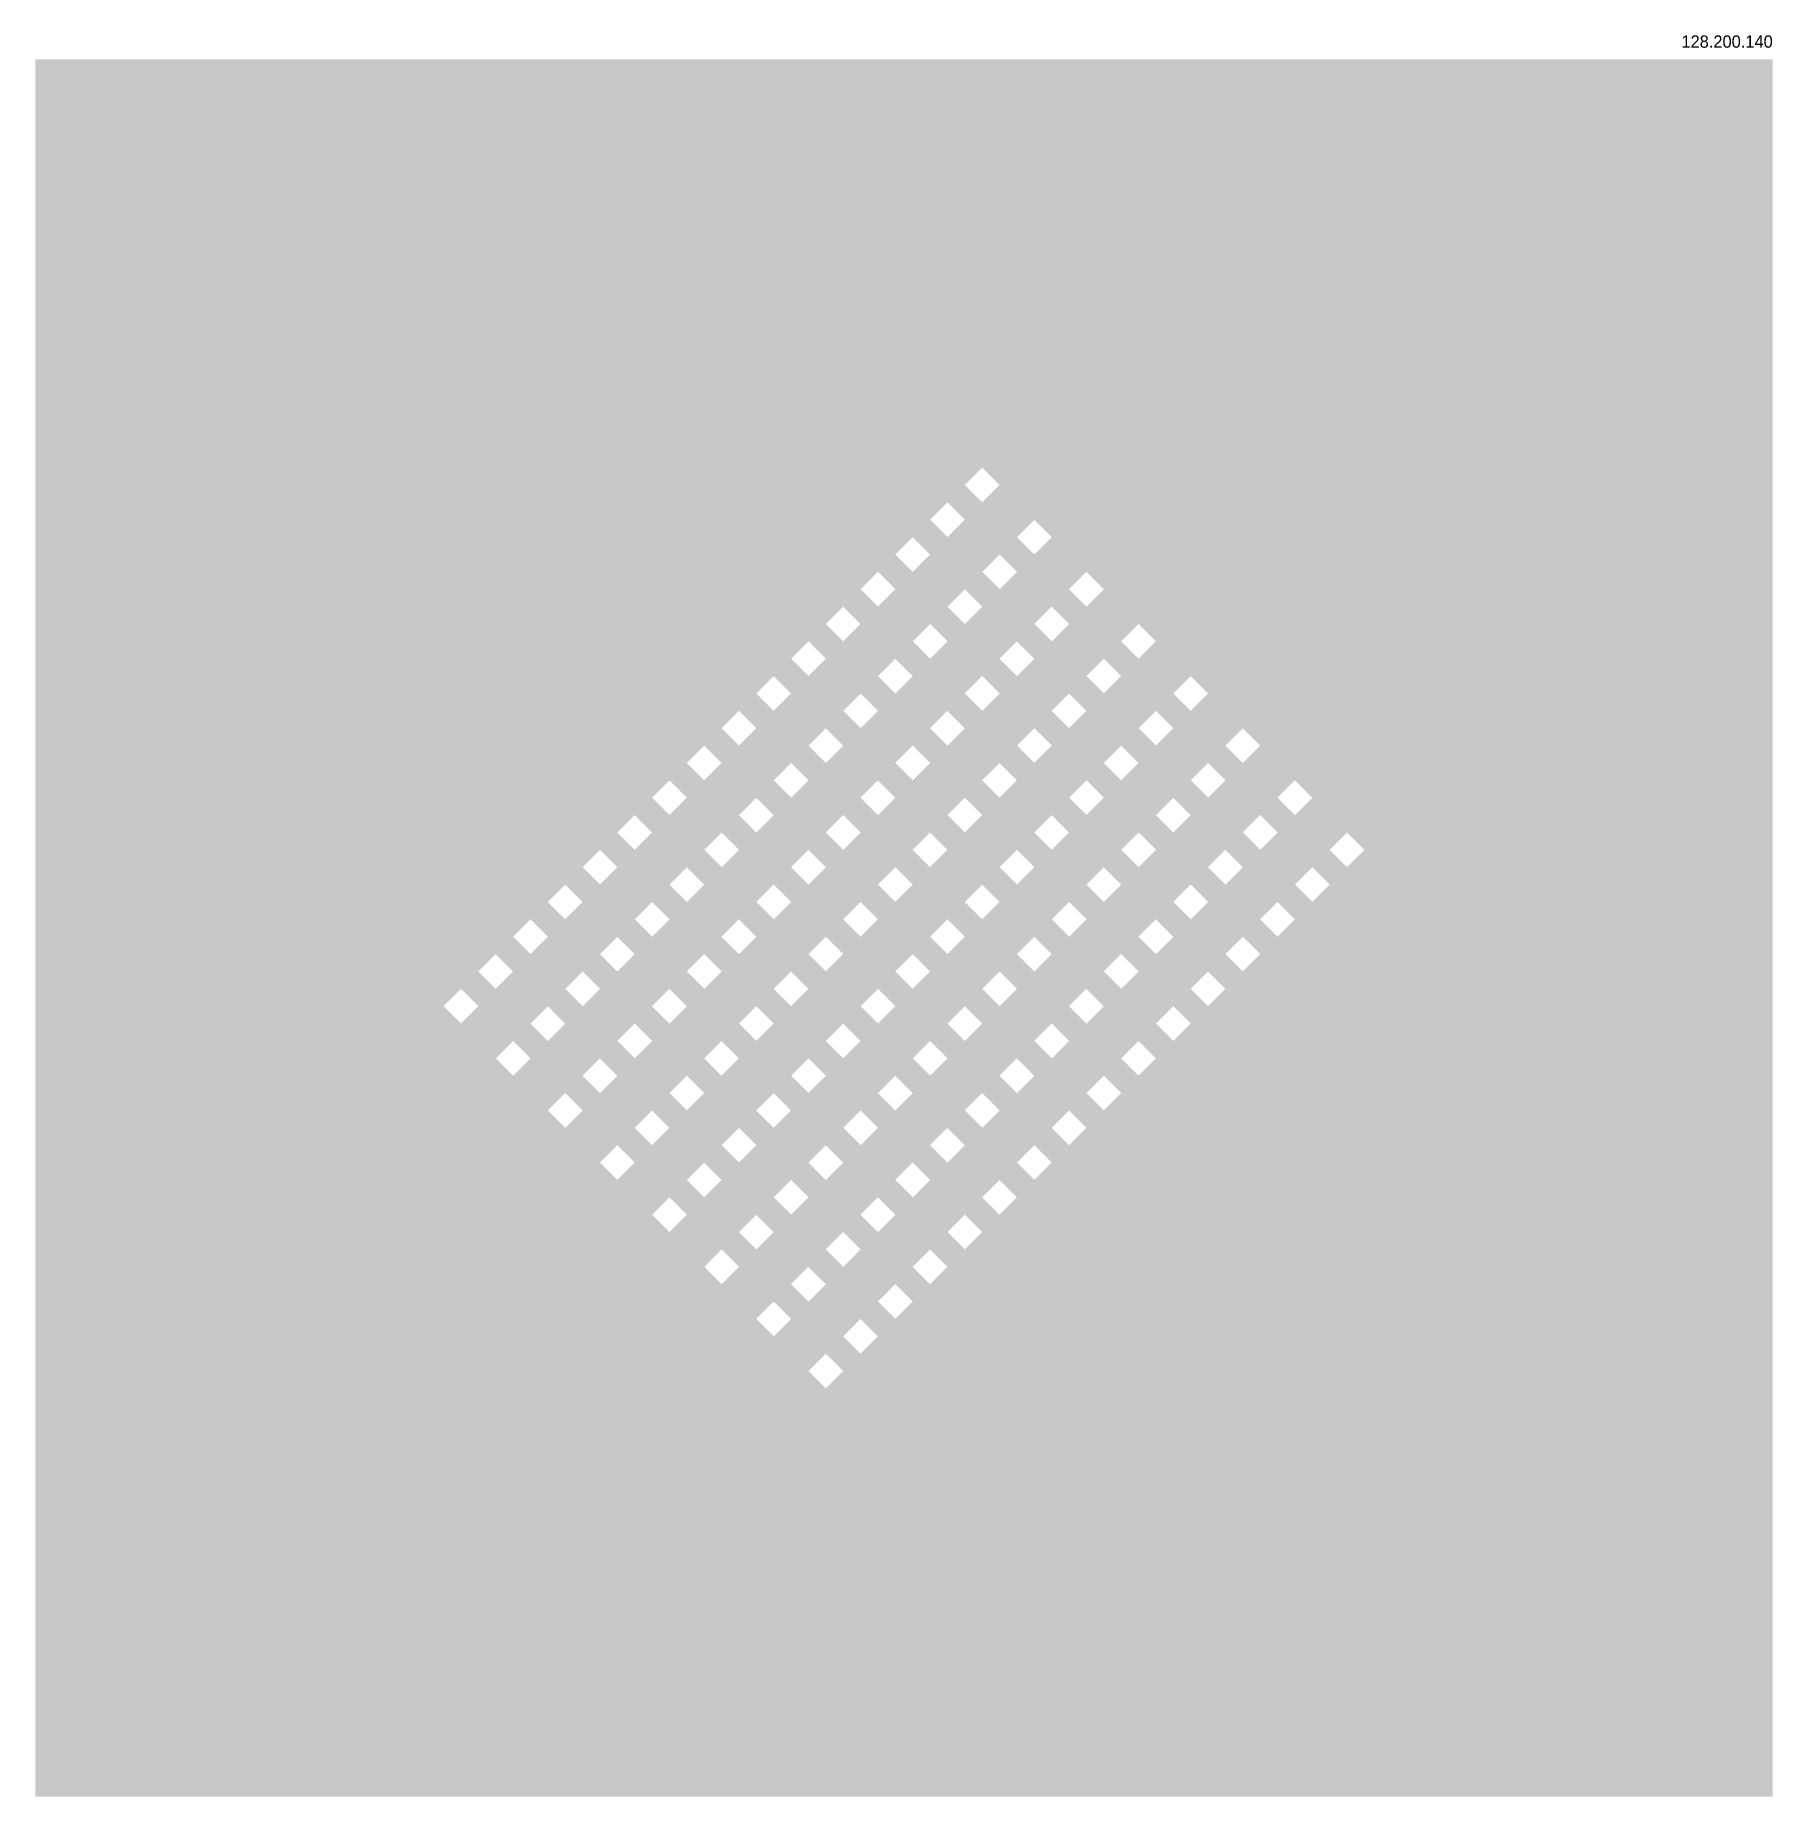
# Model space of a CAD drawing. Header units: inches. Extents: x -55000 to 163233, y -55008 to 54992.
# Drawn here: x 142991 to 152891, y -12898 to -2861 of the extents above; entities that cross this region are included whole.
import ezdxf

# ---------------------------------------------------------------- set-up
doc = ezdxf.new("R2010")
doc.units = ezdxf.units.IN
doc.header["$MEASUREMENT"] = 0
doc.linetypes.add('ACAD_ISO07W100', pattern=[3, 0, -3])
doc.layers.get('0').update_dxf_attribs({"color": 20, "linetype": 'ACAD_ISO07W100'})
doc.styles.get("Standard").update_dxf_attribs({"font": 'arial.ttf'})

msp = doc.modelspace()

# ---------------------------------------------------------------- texts
at = {"insert": (152891.22615, -2861.74042), "char_height": 70, "attachment_point": 3}
msp.add_mtext_dynamic_manual_height_columns('{\\fCastellar|b0|i0|c0|p18;128.200.140}', width=243.9962625, gutter_width=1, heights=[0], dxfattribs=at)

# ---------------------------------------------------------------- hatches: boundary and pattern name
at = {"transparency": 33554483}
h = msp.add_hatch(color=256, dxfattribs=at)
h.dxf.hatch_style = 1
h.paths.add_polyline_path([(145614.84484, -8294.12771), (145515.84989, -8195.13276), (145614.84484, -8096.13781), (145713.83978, -8195.13276)], flags=16)
h.paths.add_polyline_path([(145812.83473, -8096.13781), (145713.83978, -7997.14286), (145812.83473, -7898.14791), (145911.82968, -7997.14286)], flags=16)
h.paths.add_polyline_path([(145713.83978, -8789.10246), (145614.84484, -8690.10751), (145713.83978, -8591.11256), (145812.83473, -8690.10751)], flags=16)
h.paths.add_polyline_path([(145911.82968, -8591.11256), (145812.83473, -8492.11761), (145911.82968, -8393.12266), (146010.82463, -8492.11761)], flags=16)
h.paths.add_polyline_path([(146109.81958, -8393.12266), (146010.82463, -8294.12771), (146109.81958, -8195.13276), (146208.81453, -8294.12771)], flags=16)
h.paths.add_polyline_path([(146307.80948, -8195.13276), (146208.81453, -8096.13781), (146307.80948, -7997.14286), (146406.80443, -8096.13781)], flags=16)
h.paths.add_polyline_path([(146010.82463, -9086.08731), (145911.82968, -8987.09236), (146010.82463, -8888.09741), (146109.81958, -8987.09236)], flags=16)
h.paths.add_polyline_path([(146208.81453, -8888.09741), (146109.81958, -8789.10246), (146208.81453, -8690.10751), (146307.80948, -8789.10246)], flags=16)
h.paths.add_polyline_path([(146406.80443, -8690.10751), (146307.80948, -8591.11256), (146406.80443, -8492.11761), (146505.79938, -8591.11256)], flags=16)
h.paths.add_polyline_path([(146802.78423, -8294.12771), (146703.78928, -8195.13276), (146802.78423, -8096.13781), (146901.77918, -8195.13276)], flags=16)
h.paths.add_polyline_path([(146307.80948, -9383.07216), (146208.81453, -9284.07721), (146307.80948, -9185.08226), (146406.80443, -9284.07721)], flags=16)
h.paths.add_polyline_path([(146505.79938, -9185.08226), (146406.80443, -9086.08731), (146505.79938, -8987.09236), (146604.79433, -9086.08731)], flags=16)
h.paths.add_polyline_path([(146703.78928, -8987.09236), (146604.79433, -8888.09741), (146703.78928, -8789.10246), (146802.78423, -8888.09741)], flags=16)
h.paths.add_polyline_path([(146901.77918, -8789.10246), (146802.78423, -8690.10751), (146901.77918, -8591.11256), (147000.77413, -8690.10751)], flags=16)
h.paths.add_polyline_path([(147099.76908, -8591.11256), (147000.77413, -8492.11761), (147099.76908, -8393.12266), (147198.76403, -8492.11761)], flags=16)
h.paths.add_polyline_path([(147297.75897, -8393.12266), (147198.76403, -8294.12771), (147297.75897, -8195.13276), (147396.75392, -8294.12771)], flags=16)
h.paths.add_polyline_path([(146604.79433, -9680.057), (146505.79938, -9581.06205), (146604.79433, -9482.0671), (146703.78928, -9581.06205)], flags=16)
h.paths.add_polyline_path([(146802.78423, -9482.0671), (146703.78928, -9383.07216), (146802.78423, -9284.07721), (146901.77918, -9383.07216)], flags=16)
h.paths.add_polyline_path([(147000.77413, -9284.07721), (146901.77918, -9185.08226), (147000.77413, -9086.08731), (147099.76908, -9185.08226)], flags=16)
h.paths.add_polyline_path([(147198.76403, -9086.08731), (147099.76908, -8987.09236), (147198.76403, -8888.09741), (147297.75897, -8987.09236)], flags=16)
h.paths.add_polyline_path([(147396.75392, -8888.09741), (147297.75897, -8789.10246), (147396.75392, -8690.10751), (147495.74887, -8789.10246)], flags=16)
h.paths.add_polyline_path([(147594.74382, -8690.10751), (147495.74887, -8591.11256), (147594.74382, -8492.11761), (147693.73877, -8591.11256)], flags=16)
h.paths.add_polyline_path([(147297.75897, -9581.06205), (147198.76403, -9482.0671), (147297.75897, -9383.07216), (147396.75392, -9482.0671)], flags=16)
h.paths.add_polyline_path([(147495.74887, -9383.07216), (147396.75392, -9284.07721), (147495.74887, -9185.08226), (147594.74382, -9284.07721)], flags=16)
h.paths.add_polyline_path([(147693.73877, -9185.08226), (147594.74382, -9086.08731), (147693.73877, -8987.09236), (147792.73372, -9086.08731)], flags=16)
h.paths.add_polyline_path([(147099.76908, -9779.05195), (147000.77413, -9680.057), (147099.76908, -9581.06205), (147198.76403, -9680.057)], flags=16)
h.paths.add_polyline_path([(146604.79433, -8492.11761), (146505.79938, -8393.12266), (146604.79433, -8294.12771), (146703.78928, -8393.12266)], flags=16)
h.paths.add_polyline_path([(146010.82463, -7898.14791), (145911.82968, -7799.15297), (146010.82463, -7700.15802), (146109.81958, -7799.15297)], flags=16)
h.paths.add_polyline_path([(146208.81453, -7700.15802), (146109.81958, -7601.16307), (146208.81453, -7502.16812), (146307.80948, -7601.16307)], flags=16)
h.paths.add_polyline_path([(146703.78928, -7799.15297), (146604.79433, -7700.15802), (146703.78928, -7601.16307), (146802.78423, -7700.15802)], flags=16)
h.paths.add_polyline_path([(147000.77413, -8096.13781), (146901.77918, -7997.14286), (147000.77413, -7898.14791), (147099.76908, -7997.14286)], flags=16)
h.paths.add_polyline_path([(145416.85494, -8492.11761), (145317.85999, -8393.12266), (145416.85494, -8294.12771), (145515.84989, -8393.12266)], flags=16)
h.paths.add_polyline_path([(146901.77918, -9977.04185), (146802.78423, -9878.0469), (146901.77918, -9779.05195), (147000.77413, -9878.0469)], flags=16)
h.paths.add_polyline_path([(147891.72867, -8987.09236), (147792.73372, -8888.09741), (147891.72867, -8789.10246), (147990.72362, -8888.09741)], flags=16)
h.paths.add_polyline_path([(146406.80443, -7502.16812), (146307.80948, -7403.17317), (146406.80443, -7304.17822), (146505.79938, -7403.17317)], flags=16)
h.paths.add_polyline_path([(147198.76403, -10274.0267), (147099.76908, -10175.03175), (147198.76403, -10076.0368), (147297.75897, -10175.03175)], flags=16)
h.paths.add_polyline_path([(147396.75392, -10076.0368), (147297.75897, -9977.04185), (147396.75392, -9878.0469), (147495.74887, -9977.04185)], flags=16)
h.paths.add_polyline_path([(147594.74382, -9878.0469), (147495.74887, -9779.05195), (147594.74382, -9680.057), (147693.73877, -9779.05195)], flags=16)
h.paths.add_polyline_path([(147792.73372, -9680.057), (147693.73877, -9581.06205), (147792.73372, -9482.0671), (147891.72867, -9581.06205)], flags=16)
h.paths.add_polyline_path([(147990.72362, -9482.0671), (147891.72867, -9383.07216), (147990.72362, -9284.07721), (148089.71857, -9383.07216)], flags=16)
h.paths.add_polyline_path([(148188.71352, -9284.07721), (148089.71857, -9185.08226), (148188.71352, -9086.08731), (148287.70847, -9185.08226)], flags=16)
h.paths.add_polyline_path([(147693.73877, -10373.02165), (147594.74382, -10274.0267), (147693.73877, -10175.03175), (147792.73372, -10274.0267)], flags=16)
h.paths.add_polyline_path([(147891.72867, -10175.03175), (147792.73372, -10076.0368), (147891.72867, -9977.04185), (147990.72362, -10076.0368)], flags=16)
h.paths.add_polyline_path([(148089.71857, -9977.04185), (147990.72362, -9878.0469), (148089.71857, -9779.05195), (148188.71352, -9878.0469)], flags=16)
h.paths.add_polyline_path([(148287.70847, -9779.05195), (148188.71352, -9680.057), (148287.70847, -9581.06205), (148386.70342, -9680.057)], flags=16)
h.paths.add_polyline_path([(148485.69837, -9581.06205), (148386.70342, -9482.0671), (148485.69837, -9383.07216), (148584.69332, -9482.0671)], flags=16)
h.paths.add_polyline_path([(146604.79433, -7304.17822), (146505.79938, -7205.18327), (146604.79433, -7106.18832), (146703.78928, -7205.18327)], flags=16)
h.paths.add_polyline_path([(146802.78423, -7106.18832), (146703.78928, -7007.19337), (146802.78423, -6908.19842), (146901.77918, -7007.19337)], flags=16)
h.paths.add_polyline_path([(147000.77413, -6908.19842), (146901.77918, -6809.20347), (147000.77413, -6710.20852), (147099.76908, -6809.20347)], flags=16)
h.paths.add_polyline_path([(147198.76403, -6710.20852), (147099.76908, -6611.21357), (147198.76403, -6512.21862), (147297.75897, -6611.21357)], flags=16)
h.paths.add_polyline_path([(147396.75392, -6512.21862), (147297.75897, -6413.22367), (147396.75392, -6314.22873), (147495.74887, -6413.22367)], flags=16)
h.paths.add_polyline_path([(147594.74382, -6314.22873), (147495.74887, -6215.23378), (147594.74382, -6116.23883), (147693.73877, -6215.23378)], flags=16)
h.paths.add_polyline_path([(147792.73372, -6116.23883), (147693.73877, -6017.24388), (147792.73372, -5918.24893), (147891.72867, -6017.24388)], flags=16)
h.paths.add_polyline_path([(147990.72362, -5918.24893), (147891.72867, -5819.25398), (147990.72362, -5720.25903), (148089.71857, -5819.25398)], flags=16)
h.paths.add_polyline_path([(148188.71352, -5720.25903), (148089.71857, -5621.26408), (148188.71352, -5522.26913), (148287.70847, -5621.26408)], flags=16)
h.paths.add_polyline_path([(146901.77918, -7601.16307), (146802.78423, -7502.16812), (146901.77918, -7403.17317), (147000.77413, -7502.16812)], flags=16)
h.paths.add_polyline_path([(147099.76908, -7403.17317), (147000.77413, -7304.17822), (147099.76908, -7205.18327), (147198.76403, -7304.17822)], flags=16)
h.paths.add_polyline_path([(147297.75897, -7205.18327), (147198.76403, -7106.18832), (147297.75897, -7007.19337), (147396.75392, -7106.18832)], flags=16)
h.paths.add_polyline_path([(147495.74887, -7007.19337), (147396.75392, -6908.19842), (147495.74887, -6809.20347), (147594.74382, -6908.19842)], flags=16)
h.paths.add_polyline_path([(147693.73877, -6809.20347), (147594.74382, -6710.20852), (147693.73877, -6611.21357), (147792.73372, -6710.20852)], flags=16)
h.paths.add_polyline_path([(147891.72867, -6611.21357), (147792.73372, -6512.21862), (147891.72867, -6413.22367), (147990.72362, -6512.21862)], flags=16)
h.paths.add_polyline_path([(148089.71857, -6413.22367), (147990.72362, -6314.22873), (148089.71857, -6215.23378), (148188.71352, -6314.22873)], flags=16)
h.paths.add_polyline_path([(148287.70847, -6215.23378), (148188.71352, -6116.23883), (148287.70847, -6017.24388), (148386.70342, -6116.23883)], flags=16)
h.paths.add_polyline_path([(148485.69837, -6017.24388), (148386.70342, -5918.24893), (148485.69837, -5819.25398), (148584.69332, -5918.24893)], flags=16)
h.paths.add_polyline_path([(147198.76403, -7898.14791), (147099.76908, -7799.15297), (147198.76403, -7700.15802), (147297.75897, -7799.15297)], flags=16)
h.paths.add_polyline_path([(147396.75392, -7700.15802), (147297.75897, -7601.16307), (147396.75392, -7502.16812), (147495.74887, -7601.16307)], flags=16)
h.paths.add_polyline_path([(147594.74382, -7502.16812), (147495.74887, -7403.17317), (147594.74382, -7304.17822), (147693.73877, -7403.17317)], flags=16)
h.paths.add_polyline_path([(147792.73372, -7304.17822), (147693.73877, -7205.18327), (147792.73372, -7106.18832), (147891.72867, -7205.18327)], flags=16)
h.paths.add_polyline_path([(147990.72362, -7106.18832), (147891.72867, -7007.19337), (147990.72362, -6908.19842), (148089.71857, -7007.19337)], flags=16)
h.paths.add_polyline_path([(148188.71352, -6908.19842), (148089.71857, -6809.20347), (148188.71352, -6710.20852), (148287.70847, -6809.20347)], flags=16)
h.paths.add_polyline_path([(148386.70342, -6710.20852), (148287.70847, -6611.21357), (148386.70342, -6512.21862), (148485.69837, -6611.21357)], flags=16)
h.paths.add_polyline_path([(148584.69332, -6512.21862), (148485.69837, -6413.22367), (148584.69332, -6314.22873), (148683.68827, -6413.22367)], flags=16)
h.paths.add_polyline_path([(148782.68322, -6314.22873), (148683.68827, -6215.23378), (148782.68322, -6116.23883), (148881.67816, -6215.23378)], flags=16)
h.paths.add_polyline_path([(148980.67311, -6116.23883), (148881.67816, -6017.24388), (148980.67311, -5918.24893), (149079.66806, -6017.24388)], flags=16)
h.paths.add_polyline_path([(147495.74887, -8195.13276), (147396.75392, -8096.13781), (147495.74887, -7997.14286), (147594.74382, -8096.13781)], flags=16)
h.paths.add_polyline_path([(147693.73877, -7997.14286), (147594.74382, -7898.14791), (147693.73877, -7799.15297), (147792.73372, -7898.14791)], flags=16)
h.paths.add_polyline_path([(147891.72867, -7799.15297), (147792.73372, -7700.15802), (147891.72867, -7601.16307), (147990.72362, -7700.15802)], flags=16)
h.paths.add_polyline_path([(148089.71857, -7601.16307), (147990.72362, -7502.16812), (148089.71857, -7403.17317), (148188.71352, -7502.16812)], flags=16)
h.paths.add_polyline_path([(148287.70847, -7403.17317), (148188.71352, -7304.17822), (148287.70847, -7205.18327), (148386.70342, -7304.17822)], flags=16)
h.paths.add_polyline_path([(148485.69837, -7205.18327), (148386.70342, -7106.18832), (148485.69837, -7007.19337), (148584.69332, -7106.18832)], flags=16)
h.paths.add_polyline_path([(148683.68827, -7007.19337), (148584.69332, -6908.19842), (148683.68827, -6809.20347), (148782.68322, -6908.19842)], flags=16)
h.paths.add_polyline_path([(148881.67816, -6809.20347), (148782.68322, -6710.20852), (148881.67816, -6611.21357), (148980.67311, -6710.20852)], flags=16)
h.paths.add_polyline_path([(149079.66806, -6611.21357), (148980.67311, -6512.21862), (149079.66806, -6413.22367), (149178.66301, -6512.21862)], flags=16)
h.paths.add_polyline_path([(149277.65796, -6413.22367), (149178.66301, -6314.22873), (149277.65796, -6215.23378), (149376.65291, -6314.22873)], flags=16)
h.paths.add_polyline_path([(147792.73372, -8492.11761), (147693.73877, -8393.12266), (147792.73372, -8294.12771), (147891.72867, -8393.12266)], flags=16)
h.paths.add_polyline_path([(147990.72362, -8294.12771), (147891.72867, -8195.13276), (147990.72362, -8096.13781), (148089.71857, -8195.13276)], flags=16)
h.paths.add_polyline_path([(148188.71352, -8096.13781), (148089.71857, -7997.14286), (148188.71352, -7898.14791), (148287.70847, -7997.14286)], flags=16)
h.paths.add_polyline_path([(148386.70342, -7898.14791), (148287.70847, -7799.15297), (148386.70342, -7700.15802), (148485.69837, -7799.15297)], flags=16)
h.paths.add_polyline_path([(148584.69332, -7700.15802), (148485.69837, -7601.16307), (148584.69332, -7502.16812), (148683.68827, -7601.16307)], flags=16)
h.paths.add_polyline_path([(148782.68322, -7502.16812), (148683.68827, -7403.17317), (148782.68322, -7304.17822), (148881.67816, -7403.17317)], flags=16)
h.paths.add_polyline_path([(148980.67311, -7304.17822), (148881.67816, -7205.18327), (148980.67311, -7106.18832), (149079.66806, -7205.18327)], flags=16)
h.paths.add_polyline_path([(149178.66301, -7106.18832), (149079.66806, -7007.19337), (149178.66301, -6908.19842), (149277.65796, -7007.19337)], flags=16)
h.paths.add_polyline_path([(149376.65291, -6908.19842), (149277.65796, -6809.20347), (149376.65291, -6710.20852), (149475.64786, -6809.20347)], flags=16)
h.paths.add_polyline_path([(149574.64281, -6710.20852), (149475.64786, -6611.21357), (149574.64281, -6512.21862), (149673.63776, -6611.21357)], flags=16)
h.paths.add_polyline_path([(148089.71857, -8789.10246), (147990.72362, -8690.10751), (148089.71857, -8591.11256), (148188.71352, -8690.10751)], flags=16)
h.paths.add_polyline_path([(148287.70847, -8591.11256), (148188.71352, -8492.11761), (148287.70847, -8393.12266), (148386.70342, -8492.11761)], flags=16)
h.paths.add_polyline_path([(148485.69837, -8393.12266), (148386.70342, -8294.12771), (148485.69837, -8195.13276), (148584.69332, -8294.12771)], flags=16)
h.paths.add_polyline_path([(148683.68827, -8195.13276), (148584.69332, -8096.13781), (148683.68827, -7997.14286), (148782.68322, -8096.13781)], flags=16)
h.paths.add_polyline_path([(148881.67816, -7997.14286), (148782.68322, -7898.14791), (148881.67816, -7799.15297), (148980.67311, -7898.14791)], flags=16)
h.paths.add_polyline_path([(149079.66806, -7799.15297), (148980.67311, -7700.15802), (149079.66806, -7601.16307), (149178.66301, -7700.15802)], flags=16)
h.paths.add_polyline_path([(149277.65796, -7601.16307), (149178.66301, -7502.16812), (149277.65796, -7403.17317), (149376.65291, -7502.16812)], flags=16)
h.paths.add_polyline_path([(149475.64786, -7403.17317), (149376.65291, -7304.17822), (149475.64786, -7205.18327), (149574.64281, -7304.17822)], flags=16)
h.paths.add_polyline_path([(149673.63776, -7205.18327), (149574.64281, -7106.18832), (149673.63776, -7007.19337), (149772.63271, -7106.18832)], flags=16)
h.paths.add_polyline_path([(149871.62766, -7007.19337), (149772.63271, -6908.19842), (149871.62766, -6809.20347), (149970.62261, -6908.19842)], flags=16)
h.paths.add_polyline_path([(148386.70342, -9086.08731), (148287.70847, -8987.09236), (148386.70342, -8888.09741), (148485.69837, -8987.09236)], flags=16)
h.paths.add_polyline_path([(148584.69332, -8888.09741), (148485.69837, -8789.10246), (148584.69332, -8690.10751), (148683.68827, -8789.10246)], flags=16)
h.paths.add_polyline_path([(148782.68322, -8690.10751), (148683.68827, -8591.11256), (148782.68322, -8492.11761), (148881.67816, -8591.11256)], flags=16)
h.paths.add_polyline_path([(148980.67311, -8492.11761), (148881.67816, -8393.12266), (148980.67311, -8294.12771), (149079.66806, -8393.12266)], flags=16)
h.paths.add_polyline_path([(149178.66301, -8294.12771), (149079.66806, -8195.13276), (149178.66301, -8096.13781), (149277.65796, -8195.13276)], flags=16)
h.paths.add_polyline_path([(149376.65291, -8096.13781), (149277.65796, -7997.14286), (149376.65291, -7898.14791), (149475.64786, -7997.14286)], flags=16)
h.paths.add_polyline_path([(149574.64281, -7898.14791), (149475.64786, -7799.15297), (149574.64281, -7700.15802), (149673.63776, -7799.15297)], flags=16)
h.paths.add_polyline_path([(149772.63271, -7700.15802), (149673.63776, -7601.16307), (149772.63271, -7502.16812), (149871.62766, -7601.16307)], flags=16)
h.paths.add_polyline_path([(149970.62261, -7502.16812), (149871.62766, -7403.17317), (149970.62261, -7304.17822), (150069.61756, -7403.17317)], flags=16)
h.paths.add_polyline_path([(150168.61251, -7304.17822), (150069.61756, -7205.18327), (150168.61251, -7106.18832), (150267.60746, -7205.18327)], flags=16)
h.paths.add_polyline_path([(148683.68827, -9383.07216), (148584.69332, -9284.07721), (148683.68827, -9185.08226), (148782.68322, -9284.07721)], flags=16)
h.paths.add_polyline_path([(148881.67816, -9185.08226), (148782.68322, -9086.08731), (148881.67816, -8987.09236), (148980.67311, -9086.08731)], flags=16)
h.paths.add_polyline_path([(149079.66806, -8987.09236), (148980.67311, -8888.09741), (149079.66806, -8789.10246), (149178.66301, -8888.09741)], flags=16)
h.paths.add_polyline_path([(149277.65796, -8789.10246), (149178.66301, -8690.10751), (149277.65796, -8591.11256), (149376.65291, -8690.10751)], flags=16)
h.paths.add_polyline_path([(149475.64786, -8591.11256), (149376.65291, -8492.11761), (149475.64786, -8393.12266), (149574.64281, -8492.11761)], flags=16)
h.paths.add_polyline_path([(149673.63776, -8393.12266), (149574.64281, -8294.12771), (149673.63776, -8195.13276), (149772.63271, -8294.12771)], flags=16)
h.paths.add_polyline_path([(149871.62766, -8195.13276), (149772.63271, -8096.13781), (149871.62766, -7997.14286), (149970.62261, -8096.13781)], flags=16)
h.paths.add_polyline_path([(150069.61756, -7997.14286), (149970.62261, -7898.14791), (150069.61756, -7799.15297), (150168.61251, -7898.14791)], flags=16)
h.paths.add_polyline_path([(150267.60746, -7799.15297), (150168.61251, -7700.15802), (150267.60746, -7601.16307), (150366.60241, -7700.15802)], flags=16)
h.paths.add_polyline_path([(150465.59735, -7601.16307), (150366.60241, -7502.16812), (150465.59735, -7403.17317), (150564.5923, -7502.16812)], flags=16)
h.paths.add_polyline_path([(148683.68827, -5819.25398), (148584.69332, -5720.25903), (148683.68827, -5621.26408), (148782.68322, -5720.25903)], flags=16)
h.paths.add_polyline_path([(146505.79938, -7997.14286), (146406.80443, -7898.14791), (146505.79938, -7799.15297), (146604.79433, -7898.14791)], flags=16)
h.paths.add_polyline_path([(147495.74887, -10571.01155), (147396.75392, -10472.0166), (147495.74887, -10373.02165), (147594.74382, -10472.0166)], flags=16)
h.paths.add_polyline_path([(148386.70342, -5522.26913), (148287.70847, -5423.27418), (148386.70342, -5324.27923), (148485.69837, -5423.27418)], flags=16)
h.paths.add_polyline_path([(142991.22615, -12897.64539), (142991.22615, -2997.64539), (152891.22615, -2997.64539), (152891.22615, -12897.64539)])

msp.set_redraw_order([(e.dxf.handle, doc.entitydb.next_handle()) for e in msp.query("TEXT MTEXT ATTDEF DIMENSION ARC_DIMENSION")])  # texts and dimensions are drawn at this point

doc.saveas('drawing.dxf')
